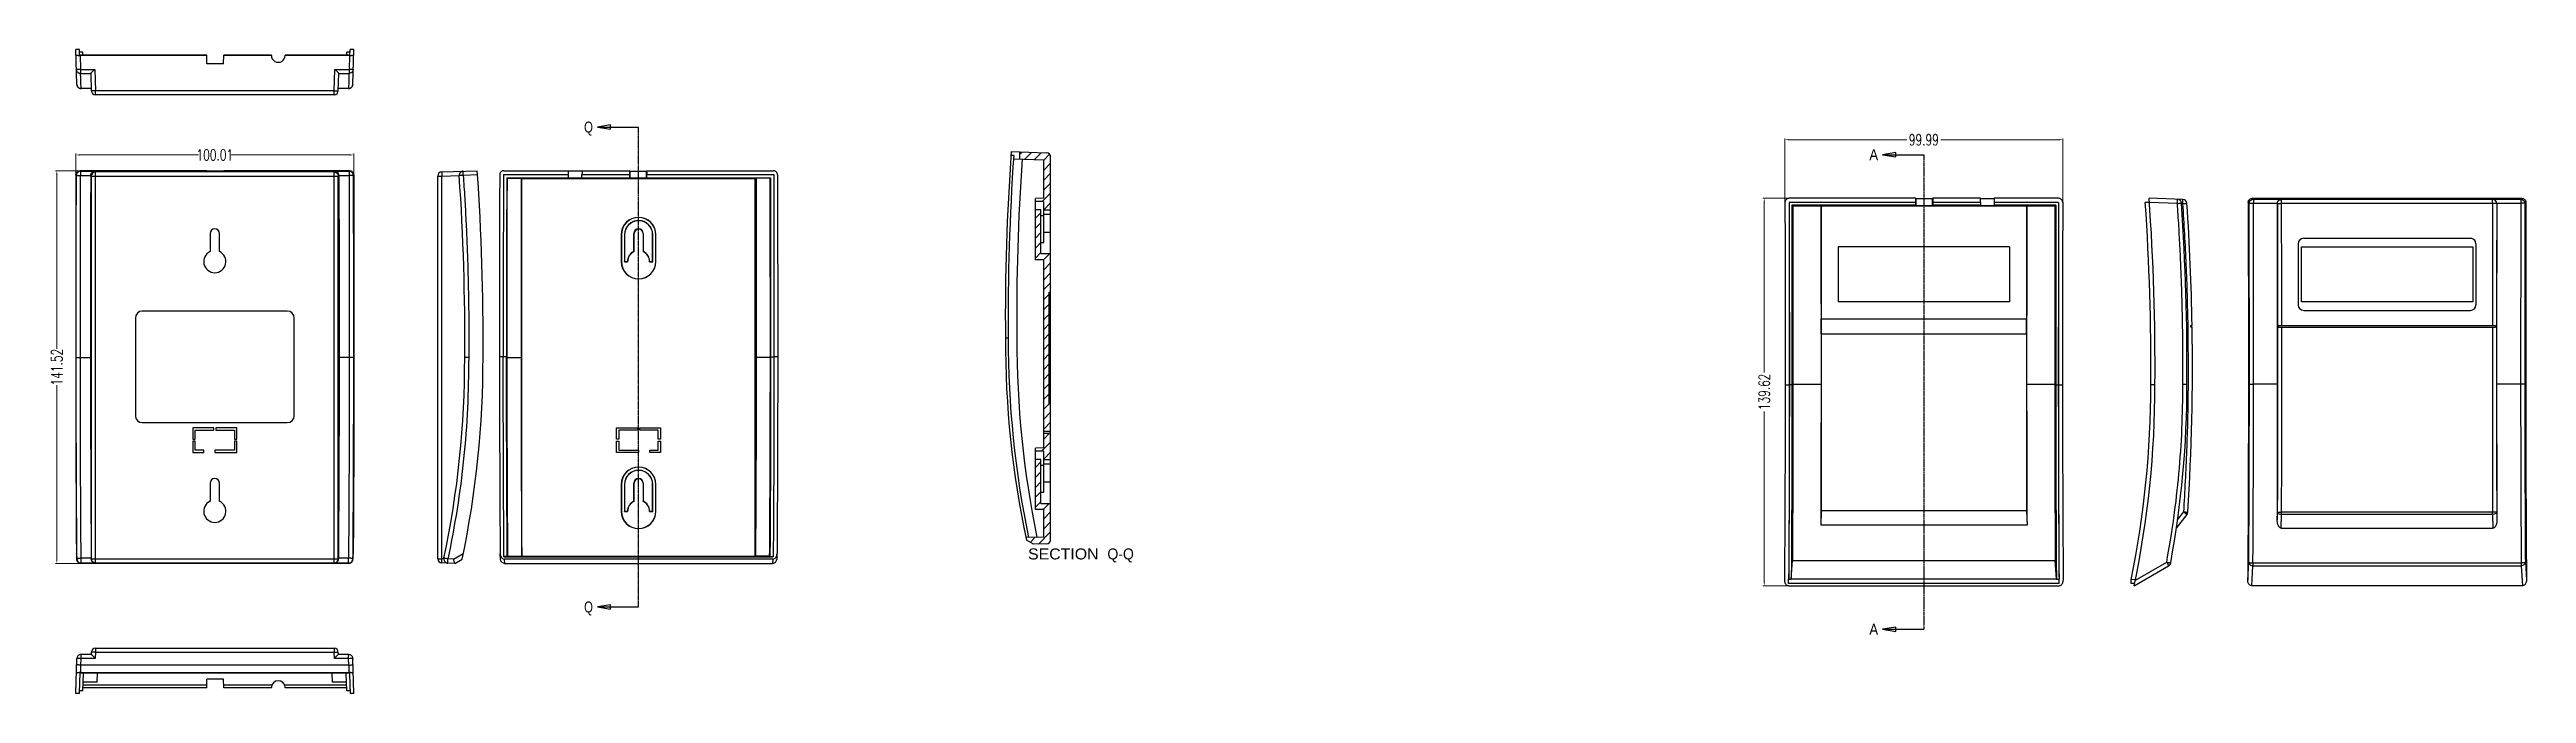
# Model space of a CAD drawing. Extents: x -1709 to -817, y 866 to 1098.
import ezdxf
from ezdxf.enums import TextEntityAlignment as Align

# ---------------------------------------------------------------- set-up
doc = ezdxf.new("R2010")
doc.units = 0
doc.header["$LTSCALE"] = 0.64311
doc.header["$MEASUREMENT"] = 0
for name, pattern in [('CENTER', [0.6, 0.375, -0.075, 0.075, -0.075]), ('HIDDEN', [0.2, 0.1, -0.1]), ('PHANTOM', [0.8, 0.45, -0.05, 0.1, -0.05, 0.1, -0.05])]:
    doc.linetypes.add(name, pattern=pattern)
doc.layers.get('0').update_dxf_attribs({"linetype": 'CONTINUOUS'})
doc.layers.get('Defpoints').update_dxf_attribs({"linetype": 'CONTINUOUS'})
doc.layers.add('DEFAULT_1', color=7, linetype='CENTER')
doc.layers.add('DEFAULT_2', color=8, linetype='HIDDEN')
doc.styles.get("Standard").update_dxf_attribs({"font": 'txt.shx', "width": 0.7})
doc.styles.add('TEXTSTYLE_0', font='txt', dxfattribs={"width": 0.8})
doc.dimstyles.new('4', dxfattribs={"dimtxt": 4, "dimasz": 1.5, "dimexe": 0.5, "dimexo": 0.5, "dimgap": 0.5, "dimtad": 0, "dimzin": 0, "dimdsep": 46, "dimtxsty": 'Standard', "dimcen": 0, "dimadec": 0, "dimazin": 0, "dimtfac": 1, "dimtofl": 0, "dimtmove": 0, "dimatfit": 3, "dimfxl": 0, "dimtolj": 1, "dimtzin": 0, "dimlwd": 13, "dimlwe": 13, "dimarcsym": 0})

msp = doc.modelspace()

# ---------------------------------------------------------------- texts
at = {"layer": 'DEFAULT_1', "color": 1, "linetype": 'Continuous', "style": 'TEXTSTYLE_0'}
for s, height, width, p, p2 in [('Q', 3.969, 1.2, (-1516.421, 1067.746), (-1513.246, 1067.746)), ('SECTION  ', 3.9688, 0.830769, (-1356.623, 913.906), (-1328.048, 913.906)), ('Q-Q', 3.9688, 0.9, (-1328.048, 913.906), (-1318.523, 913.906)), ('Q', 3.969, 1.2, (-1516.421, 894.783), (-1513.246, 894.783))]:
    msp.add_text(s, height=height, dxfattribs=dict(at, width=width)).set_placement(p, p2, align=Align.FIT)
at = {"layer": 'DEFAULT_2', "color": 7, "linetype": 'Continuous', "style": 'TEXTSTYLE_0', "width": 1.2}
for p, p2 in [((-1053.766, 1057.802), (-1050.591, 1057.802)), ((-1053.766, 886.747), (-1050.591, 886.747))]:
    msp.add_text('A', height=3.969, dxfattribs=at).set_placement(p, p2, align=Align.FIT)

# ---------------------------------------------------------------- blocks, each defined once
blk = doc.blocks.new('*D2')
at = {"color": 0, "lineweight": 13}
for p, q in [((-1084.15, 1041.75), (-1084.15, 1065.68)), ((-1082.65, 1065.18), (-1040.25, 1065.18)), ((-985.66, 1065.18), (-1028.05, 1065.18)), ((-984.16, 1041.54), (-984.16, 1065.68))]:
    blk.add_line(p, q, dxfattribs=at)
at = {"color": 0}
for points in [[(-1082.65, 1065.43), (-1082.65, 1064.93), (-1084.15, 1065.18)], [(-985.66, 1065.43), (-985.66, 1064.93), (-984.16, 1065.18)]]:
    blk.add_solid(points, dxfattribs=at)
at = {"layer": 'Defpoints', "color": 0}
for p in [(-984.16, 1065.18), (-1084.15, 1041.25), (-984.16, 1041.04)]:
    blk.add_point(p, dxfattribs=at)
at = {"color": 0, "insert": (-1034.15, 1065.18), "char_height": 4, "attachment_point": 5}
blk.add_mtext('\\A1;99.99', dxfattribs=at)
blk = doc.blocks.new('*D3')
at = {"color": 0, "lineweight": 13}
for p, q in [((-1082.46, 1044.07), (-1092.11, 1044.07)), ((-1091.61, 1042.57), (-1091.61, 981.29)), ((-1091.61, 905.95), (-1091.61, 967.23)), ((-1083.09, 904.45), (-1092.11, 904.45))]:
    blk.add_line(p, q, dxfattribs=at)
at = {"color": 0}
for points in [[(-1091.86, 1042.57), (-1091.36, 1042.57), (-1091.61, 1044.07)], [(-1091.86, 905.95), (-1091.36, 905.95), (-1091.61, 904.45)]]:
    blk.add_solid(points, dxfattribs=at)
at = {"layer": 'Defpoints', "color": 0}
for p in [(-1091.61, 1044.07), (-1081.96, 1044.07), (-1082.59, 904.45)]:
    blk.add_point(p, dxfattribs=at)
at = {"color": 0, "insert": (-1091.61, 974.26), "char_height": 4, "attachment_point": 5, "rotation": 90}
blk.add_mtext('\\A1;139.62', dxfattribs=at)
blk = doc.blocks.new('*D4')
at = {"color": 0, "lineweight": 13}
for p, q in [((-1699.37, 1052.61), (-1699.37, 1060.19)), ((-1697.87, 1059.69), (-1655.23, 1059.69)), ((-1600.86, 1059.69), (-1643.5, 1059.69)), ((-1599.36, 1051.56), (-1599.36, 1060.19))]:
    blk.add_line(p, q, dxfattribs=at)
at = {"color": 0}
for points in [[(-1697.87, 1059.94), (-1697.87, 1059.44), (-1699.37, 1059.69)], [(-1600.86, 1059.94), (-1600.86, 1059.44), (-1599.36, 1059.69)]]:
    blk.add_solid(points, dxfattribs=at)
at = {"layer": 'Defpoints', "color": 0}
for p in [(-1599.36, 1059.69), (-1699.37, 1052.11), (-1599.36, 1051.06)]:
    blk.add_point(p, dxfattribs=at)
at = {"color": 0, "insert": (-1649.36, 1059.69), "char_height": 4, "attachment_point": 5}
blk.add_mtext('\\A1;100.01', dxfattribs=at)
blk = doc.blocks.new('*D5')
at = {"color": 0, "lineweight": 13}
for p, q in [((-1697.47, 1054.01), (-1706.73, 1054.01)), ((-1706.23, 1052.51), (-1706.23, 989.81)), ((-1706.23, 913.99), (-1706.23, 976.68)), ((-1697.85, 912.49), (-1706.73, 912.49))]:
    blk.add_line(p, q, dxfattribs=at)
at = {"color": 0}
for points in [[(-1706.48, 1052.51), (-1705.98, 1052.51), (-1706.23, 1054.01)], [(-1706.48, 913.99), (-1705.98, 913.99), (-1706.23, 912.49)]]:
    blk.add_solid(points, dxfattribs=at)
at = {"layer": 'Defpoints', "color": 0}
for p in [(-1696.97, 1054.01), (-1706.23, 912.49), (-1697.35, 912.49)]:
    blk.add_point(p, dxfattribs=at)
at = {"color": 0, "insert": (-1706.23, 983.25), "char_height": 4, "attachment_point": 5, "rotation": 90}
blk.add_mtext('\\A1;141.52', dxfattribs=at)

# ---------------------------------------------------------------- dimensions: what is measured, and where the dimension line sits
for base, p1, p2, picture, middle in [((-1599.357, 1059.685), (-1699.368, 1052.108), (-1599.357, 1051.061), '*D4', (-1649.363, 1059.685)), ((-984.16, 1065.183), (-1084.147, 1041.249), (-984.16, 1041.036), '*D2', (-1034.153, 1065.183))]:
    dim = msp.add_linear_dim(base=base, p1=p1, p2=p2, dimstyle='4')
    dim.commit()
    dim.dimension.update_dxf_attribs({"geometry": picture, "text_midpoint": middle})
for base, p1, p2, picture, middle in [((-1706.233, 912.488), (-1696.966, 1054.006), (-1697.347, 912.488), '*D5', (-1706.233, 983.247)), ((-1091.608, 1044.069), (-1082.591, 904.449), (-1081.958, 1044.069), '*D3', (-1091.608, 974.259))]:
    dim = msp.add_linear_dim(base=base, p1=p1, p2=p2, angle=90, dimstyle='4')
    dim.commit()
    dim.dimension.update_dxf_attribs({"geometry": picture, "text_midpoint": middle})

# ---------------------------------------------------------------- linework, layer by layer
at = {"layer": 'DEFAULT_1', "color": 1, "linetype": 'Continuous'}
for p, q in [((-1698.996, 1085.033), (-1699.438, 1097.705)), ((-1698.084, 1097.705), (-1699.436, 1097.705)), ((-1698.016, 1095.671), (-1698.087, 1097.705)), ((-1600.712, 1095.671), (-1600.641, 1097.705)), ((-1599.292, 1097.705), (-1600.643, 1097.705)), ((-1599.732, 1085.033), (-1599.29, 1097.705)), ((-1696.9, 1096.705), (-1698.052, 1096.705)), ((-1652.268, 1095.671), (-1698.016, 1095.671)), ((-1697.865, 1095.577), (-1697.689, 1090.547)), ((-1652.266, 1095.577), (-1697.865, 1095.577)), ((-1697.689, 1090.547), (-1697.689, 1089.1)), ((-1697.689, 1090.547), (-1692.589, 1090.547)), ((-1697.689, 1089.1), (-1694.031, 1089.1)), ((-1696.866, 1095.671), (-1696.902, 1096.705)), ((-1694.038, 1089.1), (-1693.819, 1082.835)), ((-1692.589, 1090.547), (-1692.32, 1082.835)), ((-1652.214, 1092.577), (-1652.268, 1095.671)), ((-1646.214, 1092.577), (-1652.214, 1092.577)), ((-1646.214, 1092.577), (-1646.16, 1095.671)), ((-1629.014, 1095.577), (-1646.161, 1095.577)), ((-1629.014, 1095.671), (-1646.16, 1095.671)), ((-1629.014, 1095.577), (-1629.014, 1095.671)), ((-1600.712, 1095.671), (-1624.014, 1095.671)), ((-1624.014, 1095.577), (-1624.014, 1095.671)), ((-1600.863, 1095.577), (-1624.014, 1095.577)), ((-1606.408, 1082.835), (-1606.139, 1090.547)), ((-1606.139, 1090.547), (-1601.039, 1090.547)), ((-1604.909, 1082.835), (-1604.69, 1089.1)), ((-1604.697, 1089.1), (-1601.039, 1089.1)), ((-1601.862, 1095.671), (-1601.826, 1096.705)), ((-1600.676, 1096.705), (-1601.828, 1096.705)), ((-1600.863, 1095.577), (-1601.039, 1090.547)), ((-1601.039, 1090.547), (-1601.039, 1089.1)), ((-1697.497, 1083.586), (-1697.497, 1083.618)), ((-1693.846, 1083.618), (-1697.497, 1083.618)), ((-1693.838, 1083.586), (-1697.497, 1083.586)), ((-1692.32, 1081.387), (-1692.32, 1082.835)), ((-1606.408, 1082.835), (-1692.32, 1082.835)), ((-1606.408, 1081.387), (-1692.32, 1081.387)), ((-1606.408, 1081.387), (-1606.408, 1082.835)), ((-1601.231, 1083.586), (-1604.889, 1083.586)), ((-1601.231, 1083.618), (-1604.881, 1083.618)), ((-1601.231, 1083.586), (-1601.231, 1083.618)), ((-1511.659, 1069.731), (-1496.809, 1069.731)), ((-1699.367, 1052.511), (-1699.188, 1052.332)), ((-1697.865, 1054.006), (-1697.689, 1053.831)), ((-1652.266, 1054.006), (-1697.865, 1054.006)), ((-1697.689, 1053.831), (-1697.689, 1052.229)), ((-1697.689, 1053.831), (-1692.589, 1053.831)), ((-1697.689, 1052.229), (-1694.038, 1052.229)), ((-1694.038, 1052.281), (-1693.819, 1052.062)), ((-1692.589, 1053.831), (-1692.32, 1053.561)), ((-1692.32, 912.651), (-1692.32, 1053.561)), ((-1606.408, 1053.561), (-1692.32, 1053.561)), ((-1652.266, 1054.006), (-1652.214, 1053.902)), ((-1646.214, 1053.902), (-1652.214, 1053.902)), ((-1646.161, 1054.006), (-1646.214, 1053.902)), ((-1629.014, 1054.006), (-1646.161, 1054.006)), ((-1600.863, 1054.006), (-1624.014, 1054.006)), ((-1606.408, 1053.561), (-1606.139, 1053.831)), ((-1606.408, 912.651), (-1606.408, 1053.561)), ((-1606.139, 1053.831), (-1601.039, 1053.831)), ((-1604.909, 1052.062), (-1604.69, 1052.281)), ((-1604.69, 1052.229), (-1601.039, 1052.229)), ((-1600.863, 1054.006), (-1601.039, 1053.831)), ((-1601.039, 1053.831), (-1601.039, 1052.229)), ((-1599.36, 1052.511), (-1599.539, 1052.332)), ((-1567.643, 1053.561), (-1554.901, 1054.006)), ((-1567.643, 1052.062), (-1561.377, 1052.281)), ((-1554.796, 1052.511), (-1559.931, 1052.332)), ((-1545.46, 1052.661), (-1521.988, 1052.661)), ((-1545.31, 1054.006), (-1522.159, 1054.006)), ((-1522.159, 1054.006), (-1522.159, 1052.661)), ((-1517.329, 1052.661), (-1500.013, 1052.661)), ((-1517.159, 1054.006), (-1517.159, 1052.661)), ((-1517.159, 1054.006), (-1500.011, 1054.006)), ((-1500.011, 1054.006), (-1499.959, 1053.902)), ((-1499.959, 1051.4), (-1499.959, 1053.902)), ((-1499.959, 1053.902), (-1493.959, 1053.902)), ((-1493.906, 1054.006), (-1493.959, 1053.902)), ((-1493.959, 1051.4), (-1493.959, 1053.902)), ((-1493.906, 1054.006), (-1448.308, 1054.006)), ((-1493.905, 1052.661), (-1448.157, 1052.661)), ((-1361.76, 1059.533), (-1362.762, 1059.533)), ((-1362.668, 1060.878), (-1349.925, 1060.433)), ((-1361.841, 1058.348), (-1350.978, 1057.969)), ((-1359.668, 1060.774), (-1359.668, 1058.272)), ((-1359.668, 1059.922), (-1358.845, 1060.745)), ((-1357.792, 1058.206), (-1355.374, 1060.624)), ((-1354.321, 1058.085), (-1351.904, 1060.502)), ((-1350.978, 1057.836), (-1348.881, 1059.933)), ((-1350.978, 1044.078), (-1350.978, 1057.969)), ((-1350.978, 1054.244), (-1348.478, 1056.744)), ((-1350.978, 1050.652), (-1348.478, 1053.152)), ((-1348.478, 921.022), (-1348.478, 1058.934)), ((-1693.819, 1052.062), (-1693.819, 914.15)), ((-1693.819, 1052.062), (-1604.909, 1052.062)), ((-1604.909, 914.15), (-1604.909, 1052.062)), ((-1569.091, 914.15), (-1569.091, 1052.062)), ((-1569.091, 1052.062), (-1567.643, 1052.062)), ((-1567.643, 914.15), (-1567.643, 1052.062)), ((-1544.171, 1051.368), (-1544.278, 1051.476)), ((-1544.278, 1051.476), (-1522.018, 1051.476)), ((-1544.171, 1051.368), (-1539.071, 1051.368)), ((-1538.799, 1051.097), (-1539.071, 1051.368)), ((-1538.799, 915.116), (-1538.799, 1051.097)), ((-1454.818, 1051.097), (-1538.799, 1051.097)), ((-1517.299, 1051.476), (-1499.997, 1051.476)), ((-1499.997, 1051.476), (-1499.959, 1051.4)), ((-1499.959, 1051.4), (-1493.959, 1051.4)), ((-1493.921, 1051.476), (-1493.959, 1051.4)), ((-1493.921, 1051.476), (-1449.339, 1051.476)), ((-1454.818, 1051.097), (-1454.547, 1051.368)), ((-1454.818, 915.116), (-1454.818, 1051.097)), ((-1449.447, 1051.368), (-1454.547, 1051.368)), ((-1449.447, 1051.368), (-1449.339, 1051.476)), ((-1350.978, 1044.078), (-1353.978, 1044.026)), ((-1353.978, 1021.931), (-1353.978, 1044.026)), ((-1351.557, 1042.888), (-1348.478, 1045.968)), ((-1350.978, 1047.06), (-1348.478, 1049.56)), ((-1350.978, 1042.878), (-1353.978, 1042.931)), ((-1351.978, 1039.911), (-1353.978, 1039.876)), ((-1353.978, 1036.876), (-1351.978, 1038.876)), ((-1353.978, 1033.283), (-1351.978, 1035.283)), ((-1351.978, 1024.128), (-1351.978, 1039.911)), ((-1351.978, 1037.828), (-1350.978, 1037.828)), ((-1350.978, 1028.128), (-1350.978, 1042.878)), ((-1350.978, 1039.928), (-1348.478, 1039.928)), ((-1348.478, 1038.228), (-1350.978, 1038.228)), ((-1350.925, 1039.928), (-1348.478, 1042.376)), ((-1651.064, 1031.356), (-1651.064, 1024.877)), ((-1647.664, 1024.877), (-1647.664, 1031.356)), ((-1503.059, 1030.956), (-1503.059, 1021.256)), ((-1503.059, 1030.956), (-1503.006, 1030.956)), ((-1503.006, 1030.956), (-1503.006, 1021.256)), ((-1501.911, 1030.956), (-1501.911, 1021.204)), ((-1501.911, 1030.956), (-1501.859, 1030.956)), ((-1501.859, 1030.956), (-1501.859, 1021.256)), ((-1498.509, 1024.877), (-1498.509, 1031.356)), ((-1498.491, 1024.866), (-1498.491, 1031.356)), ((-1498.456, 1031.356), (-1498.491, 1031.356)), ((-1498.456, 1024.844), (-1498.456, 1031.356)), ((-1495.161, 1031.356), (-1495.161, 1024.844)), ((-1495.161, 1031.356), (-1495.126, 1031.356)), ((-1495.126, 1031.356), (-1495.126, 1024.866)), ((-1495.109, 1031.356), (-1495.109, 1024.877)), ((-1491.759, 1021.256), (-1491.759, 1030.956)), ((-1491.706, 1030.956), (-1491.759, 1030.956)), ((-1491.706, 1021.204), (-1491.706, 1030.956)), ((-1490.611, 1021.256), (-1490.611, 1030.956)), ((-1490.559, 1030.956), (-1490.611, 1030.956)), ((-1490.559, 1021.256), (-1490.559, 1030.956)), ((-1353.978, 1029.691), (-1351.978, 1031.691)), ((-1353.978, 1026.099), (-1351.978, 1028.099)), ((-1351.978, 1028.111), (-1350.978, 1028.128)), ((-1348.478, 1031.749), (-1350.978, 1031.749)), ((-1503.059, 1021.256), (-1503.006, 1021.256)), ((-1501.911, 1021.204), (-1501.859, 1021.256)), ((-1501.911, 1021.204), (-1500.756, 1021.204)), ((-1501.859, 1021.256), (-1500.809, 1021.256)), ((-1500.809, 1021.239), (-1500.809, 1021.256)), ((-1492.861, 1021.204), (-1491.706, 1021.204)), ((-1492.809, 1021.239), (-1492.809, 1021.256)), ((-1492.809, 1021.256), (-1491.759, 1021.256)), ((-1491.706, 1021.204), (-1491.759, 1021.256)), ((-1490.559, 1021.256), (-1490.611, 1021.256)), ((-1353.978, 1022.507), (-1351.978, 1024.507)), ((-1350.978, 1021.878), (-1353.978, 1021.931)), ((-1351.978, 1024.128), (-1348.478, 1024.128)), ((-1351.014, 1021.879), (-1348.765, 1024.128)), ((-1350.978, 954.078), (-1350.978, 1021.878)), ((-1350.978, 1018.323), (-1348.478, 1020.823)), ((-1350.978, 1014.731), (-1348.478, 1017.231)), ((-1350.978, 1011.139), (-1348.478, 1013.639)), ((-1350.978, 1007.547), (-1348.978, 1009.547)), ((-1348.978, 970.078), (-1348.978, 1010.278)), ((-1348.978, 1010.278), (-1348.478, 1010.278)), ((-1348.478, 1007.778), (-1348.978, 1007.778)), ((-1677.964, 1000.906), (-1677.964, 965.706)), ((-1623.264, 1003.406), (-1675.464, 1003.406)), ((-1620.764, 965.706), (-1620.764, 1000.906)), ((-1350.978, 1003.955), (-1348.978, 1005.955)), ((-1350.978, 1000.362), (-1348.978, 1002.362)), ((-1350.978, 996.77), (-1348.978, 998.77)), ((-1350.978, 993.178), (-1348.978, 995.178)), ((-1350.978, 989.586), (-1348.978, 991.586)), ((-1697.758, 986.706), (-1694.107, 986.706)), ((-1600.97, 986.706), (-1604.621, 986.706)), ((-1599.47, 986.708), (-1600.97, 986.706)), ((-1557.953, 986.708), (-1559.401, 986.706)), ((-1545.53, 986.946), (-1546.882, 986.946)), ((-1544.345, 986.95), (-1545.53, 986.95)), ((-1544.237, 986.697), (-1539.137, 986.697)), ((-1449.38, 986.697), (-1454.48, 986.697)), ((-1449.272, 986.95), (-1448.087, 986.95)), ((-1446.735, 986.946), (-1448.087, 986.946)), ((-1350.978, 985.994), (-1348.978, 987.994)), ((-1350.978, 982.402), (-1348.978, 984.402)), ((-1350.978, 978.81), (-1348.978, 980.81)), ((-1350.978, 975.218), (-1348.978, 977.218)), ((-1350.978, 971.626), (-1348.978, 973.626)), ((-1348.478, 972.578), (-1348.978, 972.578)), ((-1675.464, 963.206), (-1623.264, 963.206)), ((-1350.978, 968.034), (-1348.933, 970.078)), ((-1350.978, 964.441), (-1348.478, 966.941)), ((-1350.978, 960.849), (-1348.478, 963.349)), ((-1348.978, 970.078), (-1348.478, 970.078)), ((-1649.764, 961.306), (-1657.264, 961.306)), ((-1657.264, 961.306), (-1657.264, 957.306)), ((-1657.264, 957.306), (-1656.464, 957.306)), ((-1656.464, 956.506), (-1657.264, 956.506)), ((-1657.264, 956.506), (-1657.264, 952.506)), ((-1656.464, 960.506), (-1649.764, 960.506)), ((-1656.464, 957.306), (-1656.464, 960.506)), ((-1656.464, 953.306), (-1656.464, 956.506)), ((-1649.764, 960.506), (-1649.764, 961.306)), ((-1641.464, 961.306), (-1648.964, 961.306)), ((-1648.964, 961.306), (-1648.964, 960.506)), ((-1648.964, 960.506), (-1642.264, 960.506)), ((-1642.264, 960.506), (-1642.264, 957.306)), ((-1642.264, 957.306), (-1641.464, 957.306)), ((-1641.464, 956.506), (-1642.264, 956.506)), ((-1642.264, 956.506), (-1642.264, 953.306)), ((-1641.464, 957.306), (-1641.464, 961.306)), ((-1641.464, 952.506), (-1641.464, 956.506)), ((-1504.709, 961.306), (-1497.209, 961.306)), ((-1504.709, 957.306), (-1504.709, 961.306)), ((-1503.909, 957.306), (-1504.709, 957.306)), ((-1504.709, 956.506), (-1503.909, 956.506)), ((-1504.709, 952.506), (-1504.709, 956.506)), ((-1497.209, 960.506), (-1503.909, 960.506)), ((-1503.909, 960.506), (-1503.909, 957.306)), ((-1503.909, 956.506), (-1503.909, 953.306)), ((-1497.209, 961.306), (-1497.209, 960.506)), ((-1496.409, 961.306), (-1488.909, 961.306)), ((-1496.409, 960.506), (-1496.409, 961.306)), ((-1489.709, 960.506), (-1496.409, 960.506)), ((-1489.709, 957.306), (-1489.709, 960.506)), ((-1488.909, 957.306), (-1489.709, 957.306)), ((-1489.709, 956.506), (-1488.909, 956.506)), ((-1489.709, 953.306), (-1489.709, 956.506)), ((-1488.909, 961.306), (-1488.909, 957.306)), ((-1488.909, 956.506), (-1488.909, 952.506)), ((-1350.978, 954.078), (-1353.978, 954.026)), ((-1351.751, 952.892), (-1348.478, 956.165)), ((-1350.978, 960.178), (-1348.478, 960.178)), ((-1350.978, 959.378), (-1348.478, 959.378)), ((-1350.978, 957.257), (-1348.857, 959.378)), ((-1657.264, 952.506), (-1653.364, 952.506)), ((-1653.364, 953.306), (-1656.464, 953.306)), ((-1653.364, 952.506), (-1653.364, 953.306)), ((-1642.264, 953.306), (-1649.364, 953.306)), ((-1649.364, 953.306), (-1649.364, 952.506)), ((-1649.364, 952.506), (-1641.464, 952.506)), ((-1496.809, 952.506), (-1504.709, 952.506)), ((-1503.909, 953.306), (-1496.809, 953.306)), ((-1496.809, 953.306), (-1496.809, 952.506)), ((-1492.809, 953.306), (-1489.709, 953.306)), ((-1492.809, 952.506), (-1492.809, 953.306)), ((-1488.909, 952.506), (-1492.809, 952.506)), ((-1353.978, 931.931), (-1353.978, 954.026)), ((-1350.978, 952.878), (-1353.978, 952.931)), ((-1351.978, 949.911), (-1353.978, 949.876)), ((-1353.978, 947.073), (-1351.978, 949.073)), ((-1353.978, 943.481), (-1351.978, 945.481)), ((-1351.978, 934.128), (-1351.978, 949.911)), ((-1351.978, 947.828), (-1350.978, 947.828)), ((-1350.978, 938.128), (-1350.978, 952.878)), ((-1350.978, 950.073), (-1348.478, 952.573)), ((-1350.978, 949.928), (-1348.478, 949.928)), ((-1348.478, 948.228), (-1350.978, 948.228)), ((-1651.064, 941.356), (-1651.064, 934.877)), ((-1647.664, 934.877), (-1647.664, 941.356)), ((-1503.059, 940.956), (-1503.006, 940.956)), ((-1503.059, 940.956), (-1503.059, 931.256)), ((-1503.006, 940.956), (-1503.006, 931.256)), ((-1501.911, 940.956), (-1501.859, 940.956)), ((-1501.911, 940.956), (-1501.911, 931.204)), ((-1501.859, 940.956), (-1501.859, 931.256)), ((-1498.509, 934.877), (-1498.509, 941.356)), ((-1498.456, 941.356), (-1498.491, 941.356)), ((-1498.491, 934.866), (-1498.491, 941.356)), ((-1498.456, 934.844), (-1498.456, 941.356)), ((-1495.161, 941.356), (-1495.126, 941.356)), ((-1495.161, 941.356), (-1495.161, 934.844)), ((-1495.126, 941.356), (-1495.126, 934.866)), ((-1495.109, 941.356), (-1495.109, 934.877)), ((-1491.706, 940.956), (-1491.759, 940.956)), ((-1491.759, 931.256), (-1491.759, 940.956)), ((-1491.706, 931.204), (-1491.706, 940.956)), ((-1490.559, 940.956), (-1490.611, 940.956)), ((-1490.611, 931.256), (-1490.611, 940.956)), ((-1490.559, 931.256), (-1490.559, 940.956)), ((-1353.978, 939.889), (-1351.978, 941.889)), ((-1353.978, 936.297), (-1351.978, 938.297)), ((-1351.978, 938.111), (-1350.978, 938.128)), ((-1348.478, 941.749), (-1350.978, 941.749)), ((-1503.059, 931.256), (-1503.006, 931.256)), ((-1501.911, 931.204), (-1501.859, 931.256)), ((-1501.911, 931.204), (-1500.756, 931.204)), ((-1501.859, 931.256), (-1500.809, 931.256)), ((-1500.809, 931.239), (-1500.809, 931.256)), ((-1492.861, 931.204), (-1491.706, 931.204)), ((-1492.809, 931.256), (-1491.759, 931.256)), ((-1492.809, 931.239), (-1492.809, 931.256)), ((-1491.706, 931.204), (-1491.759, 931.256)), ((-1490.559, 931.256), (-1490.611, 931.256)), ((-1353.978, 932.705), (-1351.978, 934.705)), ((-1350.978, 931.878), (-1353.978, 931.931)), ((-1351.978, 934.128), (-1348.478, 934.128)), ((-1351.208, 931.882), (-1348.962, 934.128)), ((-1350.978, 921.988), (-1350.978, 931.878)), ((-1350.978, 928.52), (-1348.478, 931.02)), ((-1350.978, 924.928), (-1348.478, 927.428)), ((-1350.978, 921.988), (-1357.415, 921.763)), ((-1354.605, 919.36), (-1357.229, 920.875)), ((-1355.836, 920.07), (-1354.024, 921.882)), ((-1349.925, 919.523), (-1354.605, 919.36)), ((-1352.894, 919.42), (-1348.478, 923.836)), ((-1699.188, 916.005), (-1699.067, 914.002)), ((-1699.184, 915.863), (-1699.188, 916.005)), ((-1699.184, 915.869), (-1699.065, 913.897)), ((-1699.067, 914.002), (-1698.996, 914.074)), ((-1699.065, 913.897), (-1699.067, 914.002)), ((-1697.583, 912.488), (-1697.497, 912.575)), ((-1601.172, 912.488), (-1697.555, 912.488)), ((-1693.846, 914.382), (-1697.497, 914.382)), ((-1697.497, 912.575), (-1697.497, 914.382)), ((-1692.397, 912.575), (-1697.497, 912.575)), ((-1693.819, 914.15), (-1693.845, 914.124)), ((-1693.819, 914.15), (-1604.909, 914.15)), ((-1692.32, 912.651), (-1692.397, 912.575)), ((-1692.32, 912.651), (-1606.408, 912.651)), ((-1606.331, 912.575), (-1606.408, 912.651)), ((-1601.231, 912.575), (-1606.331, 912.575)), ((-1604.883, 914.124), (-1604.909, 914.15)), ((-1601.231, 914.382), (-1604.881, 914.382)), ((-1601.231, 912.575), (-1601.231, 914.382)), ((-1601.144, 912.488), (-1601.231, 912.575)), ((-1599.66, 914.002), (-1599.732, 914.074)), ((-1599.663, 913.897), (-1599.544, 915.869)), ((-1599.663, 913.897), (-1599.66, 914.002)), ((-1599.66, 914.002), (-1599.539, 916.005)), ((-1599.539, 916.005), (-1599.544, 915.863)), ((-1569.091, 914.15), (-1567.643, 914.15)), ((-1566.891, 914.124), (-1567.643, 914.15)), ((-1562.964, 912.488), (-1567.643, 912.651)), ((-1563.393, 914.002), (-1565.444, 914.074)), ((-1563.393, 914.002), (-1559.923, 916.005)), ((-1562.963, 912.488), (-1560.34, 914.003)), ((-1546.633, 916.005), (-1546.628, 915.863)), ((-1546.509, 913.897), (-1546.629, 915.869)), ((-1544.088, 914.927), (-1545.274, 914.927)), ((-1545.274, 914.891), (-1448.343, 914.891)), ((-1448.526, 914.003), (-1545.092, 914.003)), ((-1545, 912.488), (-1545.092, 914.003)), ((-1545, 912.488), (-1448.617, 912.488)), ((-1543.983, 915.032), (-1544.088, 914.927)), ((-1543.983, 915.032), (-1538.883, 915.032)), ((-1538.799, 915.116), (-1538.883, 915.032)), ((-1538.799, 915.116), (-1454.818, 915.116)), ((-1454.818, 915.116), (-1454.734, 915.032)), ((-1449.634, 915.032), (-1454.734, 915.032)), ((-1449.529, 914.927), (-1449.634, 915.032)), ((-1449.529, 914.927), (-1448.343, 914.927)), ((-1448.526, 914.003), (-1448.617, 912.488)), ((-1446.989, 915.869), (-1447.108, 913.897)), ((-1446.989, 915.863), (-1446.984, 916.005)), ((-1511.659, 896.767), (-1496.809, 896.767)), ((-1699.438, 865.582), (-1698.996, 878.254)), ((-1697.647, 873.149), (-1697.555, 875.773)), ((-1697.583, 875.773), (-1697.497, 878.254)), ((-1601.172, 875.773), (-1697.555, 875.773)), ((-1697.497, 878.254), (-1697.497, 879.702)), ((-1693.838, 879.702), (-1697.497, 879.702)), ((-1692.397, 878.254), (-1697.497, 878.254)), ((-1693.819, 880.453), (-1693.845, 879.701)), ((-1692.32, 880.453), (-1692.397, 878.254)), ((-1692.32, 881.901), (-1692.32, 880.453)), ((-1692.32, 881.901), (-1606.408, 881.901)), ((-1692.32, 880.453), (-1606.408, 880.453)), ((-1606.408, 881.901), (-1606.408, 880.453)), ((-1606.331, 878.254), (-1606.408, 880.453)), ((-1601.231, 878.254), (-1606.331, 878.254)), ((-1604.883, 879.701), (-1604.909, 880.453)), ((-1601.231, 879.702), (-1604.889, 879.702)), ((-1601.231, 878.254), (-1601.231, 879.702)), ((-1601.144, 875.773), (-1601.231, 878.254)), ((-1601.172, 875.773), (-1601.081, 873.149)), ((-1599.29, 865.582), (-1599.732, 878.254)), ((-1698.085, 865.61), (-1699.437, 865.61)), ((-1698.084, 865.582), (-1699.436, 865.582)), ((-1698.087, 865.582), (-1698.086, 865.61)), ((-1696.9, 866.582), (-1698.052, 866.582)), ((-1696.9, 866.61), (-1698.051, 866.61)), ((-1600.899, 872.963), (-1697.829, 872.963)), ((-1697.647, 873.149), (-1601.081, 873.149)), ((-1696.902, 866.582), (-1696.679, 872.963)), ((-1652.268, 867.616), (-1696.866, 867.616)), ((-1652.252, 868.537), (-1696.833, 868.537)), ((-1691.692, 869.71), (-1696.792, 869.71)), ((-1691.691, 869.68), (-1696.791, 869.68)), ((-1691.694, 869.68), (-1691.579, 872.963)), ((-1652.268, 867.616), (-1652.214, 870.711)), ((-1646.214, 870.711), (-1652.214, 870.711)), ((-1646.16, 867.616), (-1646.214, 870.711)), ((-1628.873, 868.537), (-1646.176, 868.537)), ((-1629.014, 867.616), (-1646.16, 867.616)), ((-1629.014, 867.616), (-1629.014, 867.711)), ((-1601.894, 868.537), (-1624.154, 868.537)), ((-1624.014, 867.616), (-1624.014, 867.711)), ((-1601.862, 867.616), (-1624.014, 867.616)), ((-1607.034, 869.68), (-1607.149, 872.963)), ((-1601.936, 869.71), (-1607.036, 869.71)), ((-1601.936, 869.68), (-1607.036, 869.68)), ((-1601.826, 866.582), (-1602.049, 872.963)), ((-1600.677, 866.61), (-1601.828, 866.61)), ((-1600.676, 866.582), (-1601.828, 866.582)), ((-1599.291, 865.61), (-1600.643, 865.61)), ((-1599.292, 865.582), (-1600.643, 865.582)), ((-1600.641, 865.582), (-1600.642, 865.61))]:
    msp.add_line(p, q, dxfattribs=at)
at = {"layer": 'DEFAULT_1', "color": 1, "linetype": 'PHANTOM'}
for p, q in [((-1496.809, 953.306), (-1496.809, 1069.731)), ((-1496.809, 896.767), (-1496.809, 952.506))]:
    msp.add_line(p, q, dxfattribs=at)
at = {"layer": 'DEFAULT_1', "color": 1, "linetype": 'Continuous'}
for points in [[(-1697.689, 1090.547), (-1698.152, 1090.534), (-1698.57, 1090.526), (-1698.901, 1090.526), (-1699.114, 1090.534), (-1699.188, 1090.547)], [(-1599.539, 1090.547), (-1599.613, 1090.534), (-1599.826, 1090.526), (-1600.158, 1090.526), (-1600.576, 1090.534), (-1601.039, 1090.547)], [(-1692.32, 1082.835), (-1692.783, 1082.821), (-1693.2, 1082.814), (-1693.532, 1082.814), (-1693.745, 1082.821), (-1693.819, 1082.835)], [(-1606.408, 1082.835), (-1605.944, 1082.821), (-1605.525, 1082.814), (-1605.194, 1082.814), (-1604.981, 1082.821), (-1604.909, 1082.835)], [(-1506.896, 1070.525), (-1511.659, 1069.731), (-1506.896, 1068.937), (-1506.896, 1070.525)], [(-1697.689, 1053.831), (-1698.152, 1053.757), (-1698.57, 1053.544), (-1698.901, 1053.212), (-1699.114, 1052.795), (-1699.188, 1052.332)], [(-1692.32, 1053.561), (-1692.783, 1053.488), (-1693.2, 1053.274), (-1693.532, 1052.943), (-1693.745, 1052.525), (-1693.819, 1052.062)], [(-1606.408, 1053.561), (-1605.944, 1053.487), (-1605.525, 1053.273), (-1605.194, 1052.94), (-1604.981, 1052.521), (-1604.909, 1052.062)], [(-1599.539, 1052.332), (-1599.613, 1052.795), (-1599.826, 1053.212), (-1600.158, 1053.544), (-1600.576, 1053.757), (-1601.039, 1053.831)], [(-1567.643, 1053.561), (-1567.657, 1053.487), (-1567.664, 1053.273), (-1567.664, 1052.94), (-1567.657, 1052.521), (-1567.643, 1052.062)], [(-1559.931, 1052.332), (-1559.944, 1052.795), (-1559.951, 1053.212), (-1559.951, 1053.544), (-1559.944, 1053.757), (-1559.931, 1053.831)], [(-1698.996, 914.074), (-1698.92, 913.605), (-1698.701, 913.183), (-1698.363, 912.851), (-1697.941, 912.642), (-1697.497, 912.575)], [(-1692.32, 912.651), (-1692.778, 912.724), (-1693.197, 912.936), (-1693.53, 913.268), (-1693.745, 913.686), (-1693.819, 914.15)], [(-1606.408, 912.651), (-1605.945, 912.725), (-1605.527, 912.938), (-1605.196, 913.27), (-1604.983, 913.688), (-1604.909, 914.15)], [(-1601.231, 912.575), (-1600.775, 912.646), (-1600.355, 912.858), (-1600.021, 913.19), (-1599.806, 913.609), (-1599.732, 914.074)], [(-1567.643, 912.651), (-1567.657, 912.725), (-1567.664, 912.938), (-1567.664, 913.27), (-1567.657, 913.688), (-1567.643, 914.15)], [(-1565.444, 912.575), (-1565.458, 912.646), (-1565.465, 912.858), (-1565.465, 913.19), (-1565.458, 913.609), (-1565.444, 914.074)], [(-1506.896, 897.561), (-1511.659, 896.767), (-1506.896, 895.973), (-1506.896, 897.561)], [(-1698.996, 878.254), (-1698.92, 878.268), (-1698.701, 878.275), (-1698.363, 878.275), (-1697.941, 878.267), (-1697.497, 878.254)], [(-1692.32, 880.453), (-1692.778, 880.466), (-1693.197, 880.474), (-1693.53, 880.474), (-1693.745, 880.467), (-1693.819, 880.453)], [(-1606.408, 880.453), (-1605.945, 880.467), (-1605.527, 880.474), (-1605.196, 880.474), (-1604.983, 880.467), (-1604.909, 880.453)], [(-1601.231, 878.254), (-1600.775, 878.268), (-1600.355, 878.275), (-1600.021, 878.275), (-1599.806, 878.268), (-1599.732, 878.254)]]:
    msp.add_lwpolyline(points, dxfattribs=at)
for centre, radius, start, end in [((-1626.514, 1095.577), 2.5, 180, 0.000002), ((-1692.32, 1082.887), 1.5, 182, 270), ((-1606.408, 1082.887), 1.5, 270, 358), ((-1567.591, 1052.062), 1.5, 92, 180), ((-1559.878, 1052.332), 1.5, 92, 183.935342), ((-2409.371, 993.893), 850, 359.515592, 3.935342), ((-2402.773, 993.892), 850, 359.5318, 4.05549), ((-514.796, 1000.764), 850, 175.94451, 180.4682), ((-514.796, 1000.764), 849, 176.030749, 180.468543), ((-508.198, 1000.765), 852.5, 176.134175, 180.48359), ((-1349.978, 1058.934), 1.5, 0, 88), ((-1496.809, 1030.956), 6.25, 0, 180), ((-1496.809, 1030.956), 6.198, 0, 180), ((-1496.809, 1030.956), 5.102, 0, 180), ((-1496.809, 1030.956), 5.05, 0, 180), ((-1649.364, 1031.356), 1.7, 0, 180), ((-1496.809, 1031.356), 1.7, 0, 180), ((-1496.809, 1031.356), 1.683, 0, 180), ((-1496.809, 1031.356), 1.648, 0, 180), ((-1649.364, 1021.256), 4, 115.150663, 64.849337), ((-1496.809, 1021.256), 6.25, 180, 0), ((-1496.809, 1021.256), 6.198, 180, 0), ((-1496.809, 1021.256), 4, 115.150663, 180), ((-1496.809, 1021.256), 3.983, 114.991249, 180.250026), ((-1496.809, 1021.256), 3.948, 114.668823, 180.760048), ((-1496.809, 1021.256), 3.948, 359.239952, 65.331177), ((-1496.809, 1021.256), 3.983, 359.749974, 65.008751), ((-1496.809, 1021.256), 4, 0, 64.849337), ((-1675.464, 1000.906), 2.5, 90, 180), ((-1623.264, 1000.906), 2.5, 0, 90), ((-1014.768, 993.129), 350, 179.887104, 191.913805), ((-1014.768, 993.129), 349, 179.886272, 191.79344), ((-1008.168, 993.129), 352.5, 179.928374, 191.657275), ((-1909.401, 986.257), 350, 348.149585, 0.073607), ((-1902.8, 986.257), 350, 348.086195, 0.112896), ((-1675.464, 965.706), 2.5, 180, 270), ((-1623.264, 965.706), 2.5, 270, 0), ((-1496.809, 940.956), 6.25, 0, 180), ((-1496.809, 940.956), 6.198, 0, 180), ((-1496.809, 940.956), 5.102, 0, 180), ((-1496.809, 940.956), 5.05, 0, 180), ((-1649.364, 941.356), 1.7, 0, 180), ((-1496.809, 941.356), 1.7, 0, 180), ((-1496.809, 941.356), 1.683, 0, 180), ((-1496.809, 941.356), 1.648, 0, 180), ((-1649.364, 931.256), 4, 115.150663, 64.849337), ((-1496.809, 931.256), 6.25, 180, 0), ((-1496.809, 931.256), 6.198, 180, 0), ((-1496.809, 931.256), 4, 115.150663, 180), ((-1496.809, 931.256), 3.983, 114.991249, 180.250026), ((-1496.809, 931.256), 3.948, 114.668823, 180.760048), ((-1496.809, 931.256), 3.948, 359.239952, 65.331177), ((-1496.809, 931.256), 3.983, 359.749974, 65.008751), ((-1496.809, 931.256), 4, 0, 64.849337), ((-1349.978, 921.022), 1.5, 272, 0), ((-1567.591, 914.15), 1.5, 180, 268), ((-1565.392, 914.074), 1.5, 168.149585, 268), ((-1692.32, 880.401), 1.5, 90, 178), ((-1606.408, 880.401), 1.5, 2, 90), ((-1626.514, 867.711), 2.5, 0, 180)]:
    msp.add_arc(centre, radius, start, end, dxfattribs=at)
for points in [[(-1699.367, 1095.682), (-1699.293, 1095.65), (-1699.078, 1095.62), (-1698.747, 1095.597), (-1698.328, 1095.582), (-1698.017, 1095.577)], [(-1699.188, 1090.547), (-1699.092, 1090.068), (-1698.855, 1089.656), (-1698.51, 1089.344), (-1698.075, 1089.15), (-1697.689, 1089.1)], [(-1698.017, 1095.577), (-1697.865, 1095.577)], [(-1697.497, 1083.618), (-1697.611, 1086.89), (-1697.689, 1089.1)], [(-1694.038, 1089.101), (-1693.981, 1089.144), (-1693.837, 1089.281), (-1693.635, 1089.481), (-1693.396, 1089.721), (-1693.134, 1089.988), (-1692.861, 1090.267), (-1692.589, 1090.547)], [(-1604.69, 1089.099), (-1604.746, 1089.144), (-1604.891, 1089.281), (-1605.092, 1089.481), (-1605.332, 1089.721), (-1605.594, 1089.988), (-1605.867, 1090.267), (-1606.139, 1090.547)], [(-1601.039, 1089.1), (-1601.116, 1086.89), (-1601.231, 1083.618)], [(-1599.539, 1090.547), (-1599.636, 1090.068), (-1599.873, 1089.656), (-1600.217, 1089.344), (-1600.653, 1089.15), (-1601.039, 1089.1)], [(-1600.863, 1095.577), (-1600.711, 1095.577)], [(-1600.711, 1095.577), (-1600.4, 1095.582), (-1599.98, 1095.597), (-1599.649, 1095.62), (-1599.434, 1095.65), (-1599.36, 1095.682)], [(-1697.497, 1083.586), (-1697.959, 1083.659), (-1698.366, 1083.864), (-1698.69, 1084.177), (-1698.908, 1084.577), (-1698.996, 1085.033)], [(-1698.996, 1085.033), (-1698.909, 1084.59), (-1698.689, 1084.194), (-1698.353, 1083.879), (-1697.941, 1083.683), (-1697.497, 1083.618)], [(-1601.231, 1083.586), (-1600.769, 1083.659), (-1600.361, 1083.864), (-1600.037, 1084.177), (-1599.82, 1084.577), (-1599.732, 1085.033)], [(-1599.732, 1085.033), (-1599.818, 1084.59), (-1600.039, 1084.194), (-1600.375, 1083.879), (-1600.787, 1083.683), (-1601.231, 1083.618)], [(-1699.367, 1052.511), (-1699.41, 1030.676), (-1699.434, 1008.816), (-1699.437, 986.946)], [(-1699.367, 1052.511), (-1699.293, 1052.973), (-1699.078, 1053.391), (-1698.747, 1053.721), (-1698.328, 1053.933), (-1697.865, 1054.006)], [(-1699.257, 986.708), (-1699.258, 994.906), (-1699.257, 1003.117), (-1699.252, 1011.326), (-1699.245, 1019.532), (-1699.235, 1027.736), (-1699.222, 1035.938), (-1699.206, 1044.136), (-1699.188, 1052.332)], [(-1699.188, 1052.332), (-1699.105, 1052.301), (-1698.889, 1052.273), (-1698.557, 1052.249), (-1698.145, 1052.235), (-1697.689, 1052.229)], [(-1697.758, 986.706), (-1697.759, 994.904), (-1697.757, 1003.101), (-1697.753, 1011.295), (-1697.746, 1019.487), (-1697.736, 1027.677), (-1697.723, 1035.864), (-1697.707, 1044.048), (-1697.689, 1052.229)], [(-1694.038, 1052.229), (-1694.08, 1030.408), (-1694.103, 1008.562), (-1694.107, 986.706)], [(-1694.038, 1052.281), (-1693.981, 1052.696), (-1693.837, 1053.048), (-1693.635, 1053.331), (-1693.396, 1053.548), (-1693.134, 1053.701), (-1692.861, 1053.794), (-1692.589, 1053.831)], [(-1694.038, 1052.281), (-1694.038, 1052.264), (-1694.038, 1052.246), (-1694.038, 1052.229)], [(-1624.014, 1054.006), (-1624.115, 1053.982), (-1624.411, 1053.959), (-1624.877, 1053.94), (-1625.476, 1053.927), (-1626.158, 1053.92), (-1626.869, 1053.92), (-1627.552, 1053.927), (-1628.151, 1053.94), (-1628.617, 1053.959), (-1628.912, 1053.982), (-1629.014, 1054.006)], [(-1604.69, 1052.281), (-1604.746, 1052.696), (-1604.891, 1053.048), (-1605.092, 1053.331), (-1605.332, 1053.548), (-1605.594, 1053.701), (-1605.867, 1053.794), (-1606.139, 1053.831)], [(-1604.69, 1052.281), (-1604.69, 1052.264), (-1604.69, 1052.246), (-1604.69, 1052.229)], [(-1604.69, 1052.229), (-1604.647, 1030.408), (-1604.624, 1008.562), (-1604.621, 986.706)], [(-1599.539, 1052.332), (-1599.623, 1052.301), (-1599.839, 1052.273), (-1600.17, 1052.249), (-1600.583, 1052.235), (-1601.039, 1052.229)], [(-1601.039, 1052.229), (-1601.02, 1044.048), (-1601.005, 1035.864), (-1600.992, 1027.677), (-1600.982, 1019.487), (-1600.975, 1011.295), (-1600.97, 1003.101), (-1600.968, 994.904), (-1600.97, 986.706)], [(-1600.863, 1054.006), (-1600.4, 1053.933), (-1599.98, 1053.72), (-1599.649, 1053.391), (-1599.434, 1052.972), (-1599.36, 1052.511)], [(-1599.539, 1052.332), (-1599.521, 1044.136), (-1599.506, 1035.938), (-1599.493, 1027.736), (-1599.483, 1019.532), (-1599.476, 1011.326), (-1599.471, 1003.117), (-1599.469, 994.906), (-1599.47, 986.708)], [(-1599.36, 1052.511), (-1599.317, 1030.676), (-1599.294, 1008.816), (-1599.291, 986.946)], [(-1559.931, 1052.332), (-1560.373, 1052.301), (-1560.777, 1052.273), (-1561.099, 1052.249), (-1561.304, 1052.235), (-1561.375, 1052.229)], [(-1559.931, 1052.332), (-1559.407, 1044.136), (-1558.962, 1035.938), (-1558.596, 1027.736), (-1558.309, 1019.532), (-1558.101, 1011.326), (-1557.973, 1003.117), (-1557.924, 994.906), (-1557.953, 986.708)], [(-1546.812, 1052.511), (-1546.855, 1030.676), (-1546.878, 1008.816), (-1546.882, 986.946)], [(-1545.31, 1054.006), (-1545.772, 1053.933), (-1546.193, 1053.72), (-1546.524, 1053.391), (-1546.738, 1052.972), (-1546.812, 1052.511)], [(-1545.46, 1052.661), (-1545.463, 1051.514), (-1545.505, 1030.01), (-1545.527, 1008.483), (-1545.53, 986.946)], [(-1522.159, 1054.006), (-1522.057, 1053.982), (-1521.762, 1053.959), (-1521.295, 1053.94), (-1520.697, 1053.927), (-1520.014, 1053.92), (-1519.303, 1053.92), (-1518.62, 1053.927), (-1518.022, 1053.94), (-1517.556, 1053.959), (-1517.26, 1053.982), (-1517.159, 1054.006)], [(-1522.018, 1051.476), (-1522.003, 1052.07), (-1521.988, 1052.661)], [(-1517.329, 1052.661), (-1517.314, 1052.07), (-1517.299, 1051.476)], [(-1500.011, 1054.006), (-1500.012, 1053.334), (-1500.013, 1052.661)], [(-1499.995, 1052.661), (-1499.996, 1052.068), (-1499.997, 1051.476)], [(-1493.922, 1052.661), (-1493.921, 1052.068), (-1493.921, 1051.476)], [(-1493.906, 1054.006), (-1493.905, 1053.334), (-1493.905, 1052.661)], [(-1446.805, 1052.511), (-1446.879, 1052.973), (-1447.094, 1053.391), (-1447.425, 1053.721), (-1447.845, 1053.933), (-1448.308, 1054.006)], [(-1448.157, 1052.661), (-1448.154, 1051.514), (-1448.113, 1030.01), (-1448.09, 1008.483), (-1448.087, 986.946)], [(-1446.805, 1052.511), (-1446.762, 1030.676), (-1446.739, 1008.816), (-1446.735, 986.946)], [(-1544.278, 1051.476), (-1544.32, 1029.986), (-1544.342, 1008.472), (-1544.345, 986.95)], [(-1544.171, 1051.368), (-1544.212, 1029.83), (-1544.234, 1008.268), (-1544.237, 986.697)], [(-1539.071, 1051.368), (-1539.112, 1029.83), (-1539.134, 1008.268), (-1539.137, 986.697)], [(-1522.018, 1051.476), (-1521.706, 1051.455), (-1521.241, 1051.437), (-1520.658, 1051.425), (-1520, 1051.418), (-1519.317, 1051.418), (-1518.659, 1051.425), (-1518.076, 1051.437), (-1517.611, 1051.455), (-1517.299, 1051.476)], [(-1454.547, 1051.368), (-1454.505, 1029.83), (-1454.483, 1008.268), (-1454.48, 986.697)], [(-1449.38, 986.697), (-1449.383, 1008.268), (-1449.405, 1029.83), (-1449.447, 1051.368)], [(-1449.339, 1051.476), (-1449.298, 1029.986), (-1449.275, 1008.472), (-1449.272, 986.95)], [(-1500.756, 1021.204), (-1500.768, 1021.216), (-1500.78, 1021.228), (-1500.809, 1021.239)], [(-1498.456, 1024.844), (-1498.468, 1024.851), (-1498.479, 1024.859), (-1498.491, 1024.866)], [(-1495.161, 1024.844), (-1495.149, 1024.851), (-1495.138, 1024.859), (-1495.126, 1024.866)], [(-1492.861, 1021.204), (-1492.849, 1021.216), (-1492.838, 1021.228), (-1492.809, 1021.239)], [(-1364.768, 993.818), (-1364.434, 993.818), (-1364.101, 993.818), (-1363.768, 993.821)], [(-1699.437, 986.946), (-1699.437, 986.694)], [(-1699.437, 986.694), (-1699.422, 969.097), (-1699.376, 951.293), (-1699.298, 933.58), (-1699.188, 916.005)], [(-1699.01, 916.007), (-1699.11, 932.049), (-1699.192, 950.197), (-1699.241, 968.442), (-1699.257, 986.708)], [(-1699.257, 986.694), (-1699.128, 986.698), (-1698.8, 986.703), (-1698.32, 986.705), (-1697.758, 986.706)], [(-1697.497, 914.382), (-1697.611, 932.282), (-1697.693, 950.352), (-1697.742, 968.518), (-1697.758, 986.706)], [(-1694.107, 986.706), (-1694.091, 968.503), (-1694.042, 950.349), (-1693.961, 932.292), (-1693.846, 914.382)], [(-1604.621, 986.706), (-1604.637, 968.503), (-1604.685, 950.349), (-1604.767, 932.292), (-1604.881, 914.382)], [(-1600.97, 986.706), (-1600.985, 968.518), (-1601.034, 950.352), (-1601.116, 932.282), (-1601.231, 914.382)], [(-1599.47, 986.708), (-1599.486, 968.442), (-1599.535, 950.197), (-1599.617, 932.049), (-1599.718, 916.007)], [(-1599.29, 986.708), (-1599.305, 969.097), (-1599.352, 951.293), (-1599.43, 933.58), (-1599.539, 916.005)], [(-1599.291, 986.946), (-1599.29, 986.708)], [(-1557.953, 986.708), (-1558.405, 968.442), (-1559.808, 950.197), (-1562.158, 932.049), (-1565.444, 914.074)], [(-1546.882, 986.946), (-1546.867, 969.097), (-1546.821, 951.293), (-1546.743, 933.58), (-1546.633, 916.005)], [(-1545.274, 914.927), (-1545.387, 932.732), (-1545.467, 950.724), (-1545.515, 968.812), (-1545.53, 986.946)], [(-1544.088, 914.927), (-1544.201, 932.765), (-1544.282, 950.747), (-1544.33, 968.824), (-1544.345, 986.95)], [(-1544.237, 986.697), (-1544.222, 968.664), (-1544.174, 950.678), (-1544.095, 932.786), (-1543.983, 915.032)], [(-1539.137, 986.697), (-1539.122, 968.664), (-1539.074, 950.678), (-1538.995, 932.786), (-1538.883, 915.032)], [(-1454.48, 986.697), (-1454.495, 968.664), (-1454.543, 950.678), (-1454.622, 932.786), (-1454.734, 915.032)], [(-1449.634, 915.032), (-1449.522, 932.786), (-1449.443, 950.678), (-1449.395, 968.664), (-1449.38, 986.697)], [(-1449.272, 986.95), (-1449.287, 968.824), (-1449.335, 950.747), (-1449.416, 932.765), (-1449.529, 914.927)], [(-1448.087, 986.946), (-1448.102, 968.812), (-1448.15, 950.724), (-1448.231, 932.732), (-1448.343, 914.927)], [(-1446.735, 986.946), (-1446.75, 969.097), (-1446.796, 951.293), (-1446.874, 933.58), (-1446.984, 916.005)], [(-1500.756, 931.204), (-1500.768, 931.216), (-1500.78, 931.228), (-1500.809, 931.239)], [(-1498.456, 934.844), (-1498.468, 934.851), (-1498.479, 934.859), (-1498.491, 934.866)], [(-1495.161, 934.844), (-1495.149, 934.851), (-1495.138, 934.859), (-1495.126, 934.866)], [(-1492.861, 931.204), (-1492.849, 931.216), (-1492.838, 931.228), (-1492.809, 931.239)], [(-1697.583, 912.488), (-1698.055, 912.566), (-1698.473, 912.787), (-1698.798, 913.125), (-1699.001, 913.544), (-1699.065, 913.897)], [(-1699.009, 915.864), (-1699.01, 916.007)], [(-1698.996, 914.074), (-1699.009, 915.864)], [(-1698.996, 914.074), (-1698.909, 914.167), (-1698.689, 914.253), (-1698.353, 914.32), (-1697.941, 914.365), (-1697.497, 914.382)], [(-1697.583, 912.488), (-1697.574, 912.488), (-1697.565, 912.488), (-1697.555, 912.488)], [(-1693.845, 914.124), (-1693.845, 914.211), (-1693.846, 914.297), (-1693.846, 914.382)], [(-1693.845, 914.124), (-1693.789, 913.71), (-1693.645, 913.358), (-1693.443, 913.075), (-1693.203, 912.858), (-1692.941, 912.704), (-1692.668, 912.611), (-1692.397, 912.575)], [(-1604.883, 914.124), (-1604.939, 913.71), (-1605.083, 913.358), (-1605.285, 913.075), (-1605.524, 912.858), (-1605.787, 912.704), (-1606.06, 912.611), (-1606.331, 912.575)], [(-1604.883, 914.124), (-1604.882, 914.211), (-1604.882, 914.297), (-1604.881, 914.382)], [(-1599.732, 914.074), (-1599.818, 914.167), (-1600.039, 914.253), (-1600.375, 914.32), (-1600.787, 914.365), (-1601.231, 914.382)], [(-1601.144, 912.488), (-1601.154, 912.488), (-1601.163, 912.488), (-1601.172, 912.488)], [(-1601.144, 912.488), (-1600.672, 912.566), (-1600.254, 912.787), (-1599.93, 913.125), (-1599.727, 913.544), (-1599.663, 913.897)], [(-1599.719, 915.87), (-1599.732, 914.074)], [(-1599.718, 916.007), (-1599.719, 915.87)], [(-1565.444, 914.074), (-1565.888, 914.167), (-1566.284, 914.253), (-1566.599, 914.32), (-1566.795, 914.365), (-1566.86, 914.382)], [(-1562.964, 912.488), (-1563, 912.566), (-1563.069, 912.787), (-1563.165, 913.125), (-1563.277, 913.544), (-1563.393, 914.002)], [(-1546.628, 915.863), (-1546.536, 915.325), (-1546.292, 914.764), (-1545.945, 914.347), (-1545.525, 914.086), (-1545.092, 914.003)], [(-1545.028, 912.488), (-1545.5, 912.566), (-1545.918, 912.787), (-1546.243, 913.125), (-1546.446, 913.544), (-1546.509, 913.897)], [(-1545.274, 914.891), (-1545.274, 914.927)], [(-1545.028, 912.488), (-1545.019, 912.488), (-1545.009, 912.488), (-1545, 912.488)], [(-1448.589, 912.488), (-1448.599, 912.488), (-1448.608, 912.488), (-1448.617, 912.488)], [(-1448.589, 912.488), (-1448.117, 912.566), (-1447.699, 912.787), (-1447.374, 913.125), (-1447.171, 913.544), (-1447.108, 913.897)], [(-1448.526, 914.003), (-1448.092, 914.086), (-1447.672, 914.347), (-1447.325, 914.764), (-1447.081, 915.325), (-1446.989, 915.863)], [(-1448.343, 914.927), (-1448.343, 914.891)], [(-1697.583, 875.773), (-1698.055, 875.809), (-1698.473, 875.879), (-1698.798, 875.975), (-1699.001, 876.086), (-1699.067, 876.203)], [(-1697.497, 879.702), (-1697.959, 879.629), (-1698.366, 879.424), (-1698.69, 879.11), (-1698.908, 878.71), (-1698.996, 878.254)], [(-1697.583, 875.773), (-1697.574, 875.773), (-1697.565, 875.773), (-1697.555, 875.773)], [(-1693.845, 879.702), (-1693.789, 879.657), (-1693.645, 879.52), (-1693.443, 879.321), (-1693.203, 879.08), (-1692.941, 878.814), (-1692.668, 878.534), (-1692.397, 878.254)], [(-1604.883, 879.701), (-1604.939, 879.657), (-1605.083, 879.52), (-1605.285, 879.321), (-1605.524, 879.08), (-1605.787, 878.814), (-1606.06, 878.534), (-1606.331, 878.254)], [(-1601.231, 879.702), (-1600.769, 879.629), (-1600.361, 879.424), (-1600.037, 879.11), (-1599.82, 878.71), (-1599.732, 878.254)], [(-1601.144, 875.773), (-1601.154, 875.773), (-1601.163, 875.773), (-1601.172, 875.773)], [(-1601.144, 875.773), (-1600.672, 875.809), (-1600.254, 875.879), (-1599.93, 875.975), (-1599.727, 876.086), (-1599.66, 876.203)], [(-1698.08, 873.132), (-1698.501, 873.077), (-1698.848, 872.989), (-1699.091, 872.873), (-1699.188, 872.733)], [(-1698.086, 865.61), (-1698.07, 866.045), (-1698.051, 866.609)], [(-1697.836, 873.146), (-1698.08, 873.132)], [(-1698.051, 866.609), (-1698.023, 867.418), (-1697.942, 869.726), (-1697.855, 872.214)], [(-1697.855, 872.214), (-1697.829, 872.963)], [(-1697.647, 873.149), (-1697.836, 873.146)], [(-1600.891, 873.146), (-1601.081, 873.149)], [(-1600.899, 872.963), (-1600.873, 872.214)], [(-1600.647, 873.132), (-1600.891, 873.146)], [(-1600.873, 872.214), (-1600.786, 869.726), (-1600.705, 867.418), (-1600.677, 866.609)], [(-1600.677, 866.609), (-1600.657, 866.045), (-1600.642, 865.61)], [(-1599.539, 872.733), (-1599.636, 872.873), (-1599.88, 872.989), (-1600.227, 873.077), (-1600.647, 873.132)]]:
    msp.add_spline(points, degree=3, dxfattribs=at)
at = {"layer": 'DEFAULT_2', "color": 7, "linetype": 'Continuous'}
for p, q in [((-1049.003, 1059.786), (-1034.153, 1059.786)), ((-1037.055, 1044.069), (-1082.654, 1044.069)), ((-1037.055, 1044.069), (-1037.003, 1043.964)), ((-1037.003, 1041.463), (-1037.003, 1043.964)), ((-1037.003, 1043.964), (-1031.003, 1043.964)), ((-1030.951, 1044.069), (-1031.003, 1043.964)), ((-1031.003, 1041.463), (-1031.003, 1043.964)), ((-1013.803, 1044.069), (-1030.951, 1044.069)), ((-985.652, 1044.069), (-1008.803, 1044.069)), ((-940.903, 1043.645), (-953.056, 1044.069)), ((-915.541, 1043.713), (-915.897, 1044.069)), ((-915.897, 1044.069), (-892.746, 1044.069)), ((-915.541, 1043.713), (-915.541, 1042.317)), ((-915.541, 1043.713), (-905.441, 1043.713)), ((-905.372, 1043.645), (-905.441, 1043.713)), ((-905.372, 1042.249), (-905.372, 1043.645)), ((-829.419, 1043.645), (-905.372, 1043.645)), ((-887.746, 1044.069), (-870.598, 1044.069)), ((-870.598, 1044.069), (-870.546, 1043.964)), ((-864.546, 1043.964), (-870.546, 1043.964)), ((-864.494, 1044.069), (-864.546, 1043.964)), ((-864.494, 1044.069), (-818.895, 1044.069)), ((-829.35, 1043.713), (-829.419, 1043.645)), ((-829.419, 1042.249), (-829.419, 1043.645)), ((-829.35, 1043.713), (-819.25, 1043.713)), ((-819.25, 1043.713), (-818.895, 1044.069)), ((-819.25, 1043.713), (-819.25, 1042.317)), ((-1082.648, 1042.561), (-1082.635, 1042.548)), ((-1037.054, 1042.561), (-1082.648, 1042.561)), ((-1037.055, 1042.548), (-1082.635, 1042.548)), ((-1081.698, 1041.614), (-1081.331, 1041.246)), ((-1037.055, 1041.614), (-1081.698, 1041.614)), ((-1071.231, 1041.246), (-1081.331, 1041.246)), ((-1071.231, 1041.246), (-1071.162, 1041.178)), ((-997.144, 1041.178), (-1071.162, 1041.178)), ((-1037.055, 1042.548), (-1037.055, 1041.567)), ((-1037.055, 1041.567), (-1037.003, 1041.463)), ((-1037.003, 1041.463), (-1031.003, 1041.463)), ((-1031.003, 1041.463), (-1030.951, 1041.567)), ((-1030.951, 1042.548), (-1030.951, 1041.567)), ((-1013.803, 1042.548), (-1030.951, 1042.548)), ((-1013.803, 1041.614), (-1030.951, 1041.614)), ((-1013.803, 1042.548), (-1013.803, 1041.567)), ((-985.658, 1042.561), (-1008.805, 1042.561)), ((-1008.803, 1042.548), (-1008.803, 1041.567)), ((-985.671, 1042.548), (-1008.803, 1042.548)), ((-986.608, 1041.614), (-1008.803, 1041.614)), ((-997.075, 1041.246), (-997.144, 1041.178)), ((-986.975, 1041.246), (-997.075, 1041.246)), ((-986.608, 1041.614), (-986.975, 1041.246)), ((-985.658, 1042.561), (-985.671, 1042.548)), ((-952.95, 1042.561), (-954.453, 1042.548)), ((-942.878, 1042.214), (-952.951, 1042.566)), ((-940.903, 1042.145), (-941.423, 1042.164)), ((-917.041, 1042.214), (-917.392, 1042.566)), ((-915.541, 1042.317), (-906.882, 1042.317)), ((-906.872, 1042.145), (-906.89, 1042.164)), ((-829.419, 1042.249), (-905.372, 1042.249)), ((-827.902, 1042.164), (-827.92, 1042.145)), ((-827.91, 1042.317), (-819.25, 1042.317)), ((-817.751, 1042.214), (-817.4, 1042.566)), ((-1065.003, 1026.569), (-1065.003, 1006.769)), ((-1003.303, 1026.569), (-1065.003, 1026.569)), ((-1003.303, 1026.569), (-1003.303, 1006.769)), ((-899.396, 1027.669), (-899.396, 1005.669)), ((-898.246, 1006.769), (-898.246, 1026.569)), ((-898.246, 1026.569), (-836.546, 1026.569)), ((-897.396, 1029.669), (-837.396, 1029.669)), ((-836.546, 1026.569), (-836.546, 1006.769)), ((-835.396, 1027.669), (-835.396, 1005.669)), ((-1071.116, 995.169), (-1071.116, 1000.669)), ((-1071.116, 1000.669), (-997.191, 1000.669)), ((-1003.303, 1006.769), (-1065.003, 1006.769)), ((-997.191, 995.169), (-997.191, 1000.669)), ((-836.546, 1006.769), (-898.246, 1006.769)), ((-897.396, 1003.669), (-837.396, 1003.669)), ((-1071.116, 995.169), (-997.191, 995.169)), ((-938.07, 997.669), (-938.07, 998.169)), ((-938.07, 998.169), (-937.57, 998.169)), ((-937.562, 997.669), (-938.07, 997.669)), ((-906.432, 997.669), (-828.36, 997.669)), ((-906.425, 998.169), (-828.367, 998.169)), ((-1084.08, 976.793), (-1082.578, 976.793)), ((-1081.631, 976.798), (-1082.565, 976.798)), ((-1081.264, 977.065), (-1071.164, 977.065)), ((-997.142, 977.065), (-987.042, 977.065)), ((-986.675, 976.798), (-985.741, 976.798)), ((-985.728, 976.793), (-984.226, 976.793)), ((-940.903, 977.07), (-939.456, 977.057)), ((-906.821, 977.057), (-915.473, 977.057)), ((-819.319, 977.057), (-827.971, 977.057)), ((-1071.151, 931.403), (-1071.291, 926.213)), ((-997.156, 931.403), (-1071.151, 931.403)), ((-997.156, 931.403), (-997.015, 926.213)), ((-943.208, 925.202), (-939.408, 930.117)), ((-942.788, 928.129), (-940.542, 931.034)), ((-906.937, 928.129), (-906.859, 931.034)), ((-905.493, 925.202), (-905.36, 930.117)), ((-829.432, 930.941), (-905.36, 930.941)), ((-905.36, 930.117), (-905.36, 930.941)), ((-829.432, 930.117), (-905.36, 930.117)), ((-829.432, 930.117), (-829.432, 930.941)), ((-829.432, 930.117), (-829.299, 925.202)), ((-827.933, 931.034), (-827.855, 928.129)), ((-997.015, 926.213), (-1071.291, 926.213)), ((-905.493, 925.202), (-829.299, 925.202)), ((-1081.875, 906.738), (-1081.464, 913.538)), ((-1081.464, 913.538), (-986.843, 913.538)), ((-986.431, 906.738), (-986.843, 913.538)), ((-958.416, 904.449), (-946.023, 911.604)), ((-958.016, 906.382), (-946.721, 912.903)), ((-917.569, 906.382), (-917.175, 912.903)), ((-916.108, 904.449), (-915.676, 911.604)), ((-915.676, 912.63), (-819.116, 912.63)), ((-915.676, 912.63), (-915.676, 911.604)), ((-915.676, 911.604), (-819.116, 911.604)), ((-819.116, 912.63), (-819.116, 911.604)), ((-819.116, 911.604), (-818.684, 904.449)), ((-817.617, 912.903), (-817.223, 906.382)), ((-1082.866, 904.449), (-985.441, 904.449)), ((-1082.809, 906.738), (-1082.828, 906.738)), ((-1082.828, 905.199), (-1082.828, 906.738)), ((-985.478, 905.199), (-1082.828, 905.199)), ((-985.478, 905.178), (-1082.828, 905.178)), ((-1081.876, 906.733), (-1082.809, 906.733)), ((-986.43, 906.738), (-1081.876, 906.738)), ((-985.497, 906.733), (-986.43, 906.733)), ((-985.478, 906.738), (-985.497, 906.738)), ((-985.478, 905.199), (-985.478, 906.738)), ((-959.476, 906.738), (-957.946, 906.725)), ((-959.476, 905.199), (-959.476, 906.738)), ((-958.264, 905.178), (-959.476, 905.199)), ((-818.684, 904.449), (-916.108, 904.449)), ((-1049.003, 888.731), (-1034.153, 888.731))]:
    msp.add_line(p, q, dxfattribs=at)
at = {"layer": 'DEFAULT_2', "color": 7, "linetype": 'PHANTOM'}
msp.add_line((-1034.153, 1059.786), (-1034.153, 888.731), dxfattribs=at)
at = {"layer": 'DEFAULT_2', "color": 7, "linetype": 'Continuous'}
for points in [[(-1044.241, 1060.58), (-1049.003, 1059.786), (-1044.241, 1058.993), (-1044.241, 1060.58)], [(-942.878, 1042.214), (-942.864, 1042.678), (-942.857, 1043.097), (-942.857, 1043.428), (-942.864, 1043.641), (-942.878, 1043.713)], [(-940.903, 1042.145), (-940.889, 1042.609), (-940.882, 1043.028), (-940.882, 1043.359), (-940.889, 1043.572), (-940.903, 1043.645)], [(-917.041, 1042.214), (-916.966, 1042.678), (-916.752, 1043.097), (-916.42, 1043.428), (-916.001, 1043.641), (-915.541, 1043.713)], [(-906.872, 1042.145), (-906.797, 1042.609), (-906.583, 1043.028), (-906.251, 1043.359), (-905.832, 1043.572), (-905.372, 1043.645)], [(-827.92, 1042.145), (-827.995, 1042.609), (-828.209, 1043.028), (-828.541, 1043.359), (-828.96, 1043.572), (-829.419, 1043.645)], [(-819.25, 1043.713), (-818.786, 1043.639), (-818.368, 1043.425), (-818.036, 1043.092), (-817.824, 1042.673), (-817.751, 1042.214)], [(-940.542, 931.034), (-940.184, 930.755), (-939.865, 930.503), (-939.615, 930.301), (-939.458, 930.168), (-939.408, 930.117)], [(-906.859, 931.034), (-906.776, 930.755), (-906.558, 930.503), (-906.228, 930.301), (-905.815, 930.168), (-905.36, 930.117)], [(-827.933, 931.034), (-828.016, 930.755), (-828.234, 930.503), (-828.564, 930.301), (-828.977, 930.168), (-829.432, 930.117)], [(-946.721, 912.903), (-946.495, 912.506), (-946.295, 912.147), (-946.141, 911.86), (-946.047, 911.673), (-946.023, 911.604)], [(-917.175, 912.903), (-917.095, 912.506), (-916.879, 912.147), (-916.548, 911.86), (-916.134, 911.673), (-915.676, 911.604)], [(-817.617, 912.903), (-817.697, 912.506), (-817.913, 912.147), (-818.244, 911.86), (-818.658, 911.673), (-819.116, 911.604)], [(-1044.241, 889.525), (-1049.003, 888.731), (-1044.241, 887.938), (-1044.241, 889.525)]]:
    msp.add_lwpolyline(points, dxfattribs=at)
for centre, radius, start, end in [((-1800.928, 983.955), 850, 359.517189, 4.055461), ((-942.93, 1042.214), 1.5, 3.937109, 88), ((-940.955, 1042.145), 1.5, 3.940207, 88), ((-1800.928, 983.955), 848.5, 359.516693, 3.959662), ((-1789.428, 983.955), 850, 359.535034, 3.937109), ((-1787.45, 983.84), 850, 0.965884, 3.940207), ((-897.396, 1027.669), 2, 90, 180), ((-837.396, 1027.669), 2, 0, 90), ((-897.396, 1005.669), 2, 180, 270), ((-837.396, 1005.669), 2, 270, 0), ((-1787.45, 983.84), 850, 356.431909, 0.932176), ((-1300.958, 976.319), 348.5, 348.481329, 0.078689), ((-1300.958, 976.319), 350, 348.150409, 0.077484), ((-1289.455, 976.319), 350, 349.515536, 0.120821), ((-940.594, 931.034), 1.5, 322.29, 356.431909), ((-946.773, 912.903), 1.5, 300, 349.515536)]:
    msp.add_arc(centre, radius, start, end, dxfattribs=at)
for points in [[(-1082.654, 1044.069), (-1083.116, 1043.996), (-1083.534, 1043.782), (-1083.864, 1043.452), (-1084.077, 1043.031), (-1084.149, 1042.566)], [(-1037.055, 1044.069), (-1037.055, 1043.315), (-1037.054, 1042.561)], [(-1030.951, 1044.069), (-1030.952, 1043.315), (-1030.953, 1042.561)], [(-1013.803, 1044.069), (-1013.702, 1044.044), (-1013.406, 1044.022), (-1012.94, 1044.003), (-1012.341, 1043.99), (-1011.659, 1043.983), (-1010.947, 1043.983), (-1010.265, 1043.99), (-1009.666, 1044.003), (-1009.2, 1044.022), (-1008.904, 1044.044), (-1008.803, 1044.069)], [(-1013.801, 1042.561), (-1013.802, 1043.315), (-1013.803, 1044.069)], [(-1008.803, 1044.069), (-1008.804, 1043.316), (-1008.805, 1042.561)], [(-984.157, 1042.566), (-984.231, 1043.036), (-984.449, 1043.461), (-984.781, 1043.789), (-985.194, 1043.997), (-985.652, 1044.069)], [(-917.392, 1042.566), (-917.318, 1043.036), (-917.1, 1043.461), (-916.768, 1043.789), (-916.355, 1043.997), (-915.897, 1044.069)], [(-906.882, 1042.317), (-906.775, 1042.752), (-906.579, 1043.101), (-906.329, 1043.367), (-906.045, 1043.555), (-905.744, 1043.67), (-905.441, 1043.713)], [(-887.746, 1044.069), (-887.847, 1044.044), (-888.143, 1044.022), (-888.609, 1044.003), (-889.208, 1043.99), (-889.89, 1043.983), (-890.602, 1043.983), (-891.284, 1043.99), (-891.883, 1044.003), (-892.349, 1044.022), (-892.645, 1044.044), (-892.746, 1044.069)], [(-827.91, 1042.317), (-828.017, 1042.752), (-828.213, 1043.101), (-828.463, 1043.367), (-828.747, 1043.555), (-829.048, 1043.67), (-829.35, 1043.713)], [(-818.895, 1044.069), (-818.433, 1043.996), (-818.015, 1043.782), (-817.685, 1043.452), (-817.472, 1043.031), (-817.4, 1042.566)], [(-1084.149, 1042.566), (-1084.106, 1020.662), (-1084.083, 998.732), (-1084.08, 976.793)], [(-1082.648, 1042.561), (-1082.645, 1041.559), (-1082.604, 1019.989), (-1082.582, 998.396), (-1082.578, 976.793)], [(-1082.635, 1042.548), (-1082.632, 1041.559), (-1082.591, 1019.989), (-1082.568, 998.396), (-1082.565, 976.798)], [(-1081.698, 1041.614), (-1081.656, 1020.027), (-1081.634, 998.417), (-1081.631, 976.798)], [(-1081.331, 1041.246), (-1081.29, 1019.871), (-1081.267, 998.473), (-1081.264, 977.065)], [(-1071.231, 1041.246), (-1071.19, 1019.871), (-1071.167, 998.473), (-1071.164, 977.065)], [(-1071.162, 1041.178), (-1071.133, 1027.685), (-1071.113, 1014.181), (-1071.1, 1000.669)], [(-1013.803, 1041.567), (-1013.702, 1041.543)], [(-1013.702, 1041.543), (-1013.406, 1041.52), (-1012.94, 1041.501), (-1012.341, 1041.488), (-1011.659, 1041.481), (-1010.947, 1041.481), (-1010.265, 1041.488), (-1009.666, 1041.501), (-1009.2, 1041.52), (-1008.904, 1041.543), (-1008.803, 1041.567)], [(-997.144, 1041.178), (-997.173, 1027.685), (-997.193, 1014.181), (-997.206, 1000.669)], [(-997.075, 1041.246), (-997.117, 1019.871), (-997.139, 998.473), (-997.142, 977.065)], [(-986.975, 1041.246), (-987.017, 1019.871), (-987.039, 998.473), (-987.042, 977.065)], [(-986.608, 1041.614), (-986.65, 1020.027), (-986.672, 998.417), (-986.675, 976.798)], [(-985.671, 1042.548), (-985.674, 1041.559), (-985.715, 1019.989), (-985.738, 998.396), (-985.741, 976.798)], [(-985.658, 1042.561), (-985.661, 1041.559), (-985.702, 1019.989), (-985.725, 998.396), (-985.728, 976.793)], [(-984.157, 1042.566), (-984.2, 1020.662), (-984.223, 998.732), (-984.226, 976.793)], [(-942.878, 1042.214), (-942.426, 1042.246), (-942.022, 1042.274), (-941.703, 1042.297), (-941.502, 1042.311), (-941.434, 1042.317)], [(-940.903, 977.054), (-940.876, 985.22), (-940.928, 993.369), (-941.057, 1001.516), (-941.265, 1009.661), (-941.551, 1017.804), (-941.915, 1025.944), (-942.357, 1034.081), (-942.878, 1042.214)], [(-940.903, 1042.145), (-940.451, 1042.177), (-940.047, 1042.205), (-939.728, 1042.228), (-939.527, 1042.242), (-939.459, 1042.249)], [(-939.018, 998.144), (-939.675, 1020.156), (-940.903, 1042.145)], [(-917.392, 1042.566), (-917.349, 1020.662), (-917.326, 998.732), (-917.323, 976.793)], [(-917.041, 1042.214), (-916.954, 1042.246), (-916.734, 1042.274), (-916.401, 1042.297), (-915.989, 1042.311), (-915.541, 1042.317)], [(-916.972, 977.054), (-916.971, 985.22), (-916.972, 993.369), (-916.977, 1001.516), (-916.984, 1009.661), (-916.994, 1017.804), (-917.007, 1025.944), (-917.022, 1034.081), (-917.041, 1042.214)], [(-915.473, 977.057), (-915.472, 985.222), (-915.473, 993.386), (-915.478, 1001.547), (-915.485, 1009.707), (-915.495, 1017.864), (-915.508, 1026.018), (-915.523, 1034.169), (-915.541, 1042.317)], [(-906.882, 1042.317), (-906.886, 1042.266), (-906.889, 1042.215), (-906.89, 1042.164)], [(-906.89, 1042.164), (-906.847, 1020.481), (-906.825, 998.774), (-906.821, 977.057)], [(-906.872, 1042.145), (-906.785, 1042.177), (-906.565, 1042.205), (-906.232, 1042.228), (-905.82, 1042.242), (-905.372, 1042.249)], [(-906.806, 998.144), (-906.829, 1020.156), (-906.872, 1042.145)], [(-905.307, 998.169), (-905.33, 1020.221), (-905.372, 1042.249)], [(-829.419, 1042.249), (-829.462, 1020.221), (-829.485, 998.169)], [(-827.92, 1042.145), (-828.007, 1042.177), (-828.227, 1042.205), (-828.56, 1042.228), (-828.972, 1042.242), (-829.419, 1042.249)], [(-827.92, 1042.145), (-827.963, 1020.156), (-827.986, 998.144)], [(-827.902, 1042.164), (-827.944, 1020.481), (-827.967, 998.774), (-827.971, 977.057)], [(-827.91, 1042.317), (-827.905, 1042.266), (-827.903, 1042.215), (-827.902, 1042.164)], [(-819.25, 1042.317), (-819.269, 1034.169), (-819.284, 1026.018), (-819.297, 1017.864), (-819.307, 1009.707), (-819.314, 1001.547), (-819.319, 993.386), (-819.32, 985.222), (-819.319, 977.057)], [(-817.751, 1042.214), (-817.837, 1042.246), (-818.056, 1042.274), (-818.386, 1042.296), (-818.797, 1042.311), (-819.25, 1042.317)], [(-817.751, 1042.214), (-817.77, 1034.081), (-817.785, 1025.944), (-817.798, 1017.804), (-817.808, 1009.661), (-817.815, 1001.516), (-817.82, 993.369), (-817.821, 985.22), (-817.82, 977.054)], [(-817.4, 1042.566), (-817.443, 1020.662), (-817.466, 998.732), (-817.469, 976.793)], [(-1071.096, 995.169), (-1071.096, 973.903), (-1071.114, 952.643), (-1071.151, 931.403)], [(-997.21, 995.169), (-997.21, 973.903), (-997.192, 952.643), (-997.156, 931.403)], [(-940.542, 931.034), (-939.45, 953.222), (-938.939, 975.43), (-939.01, 997.645)], [(-939.01, 997.645), (-939.014, 997.894), (-939.018, 998.144)], [(-906.859, 931.034), (-906.821, 953.222), (-906.803, 975.43), (-906.805, 997.645)], [(-906.805, 997.645), (-906.806, 997.894), (-906.806, 998.144)], [(-906.432, 997.669), (-906.428, 997.91), (-906.425, 998.169)], [(-905.36, 930.941), (-905.322, 953.168), (-905.304, 975.416), (-905.306, 997.669)], [(-829.486, 997.669), (-829.488, 975.416), (-829.47, 953.168), (-829.432, 930.941)], [(-828.367, 998.169), (-828.364, 997.91), (-828.36, 997.669)], [(-827.986, 997.645), (-827.989, 975.43), (-827.971, 953.222), (-827.933, 931.034)], [(-827.986, 998.144), (-827.986, 997.894), (-827.986, 997.645)], [(-1084.08, 976.793), (-1084.095, 959.077), (-1084.141, 941.407), (-1084.218, 923.827), (-1084.326, 906.382)], [(-1082.578, 976.793), (-1082.593, 959.421), (-1082.637, 942.092), (-1082.711, 924.846), (-1082.815, 907.73), (-1082.822, 906.725)], [(-1082.565, 976.798), (-1082.574, 962.695), (-1082.603, 948.615), (-1082.652, 934.58), (-1082.721, 920.614), (-1082.809, 906.728)], [(-1082.578, 976.793), (-1082.57, 976.793), (-1082.565, 976.798)], [(-1081.631, 976.798), (-1081.645, 959.172), (-1081.691, 941.59), (-1081.768, 924.098), (-1081.876, 906.738)], [(-1081.264, 977.065), (-1081.285, 955.786), (-1081.352, 934.584), (-1081.464, 913.538)], [(-1071.164, 977.065), (-1071.177, 960.062), (-1071.219, 943.097), (-1071.291, 926.213)], [(-997.142, 977.065), (-997.129, 960.062), (-997.087, 943.097), (-997.015, 926.213)], [(-987.042, 977.065), (-987.021, 955.786), (-986.954, 934.584), (-986.843, 913.538)], [(-986.675, 976.798), (-986.661, 959.172), (-986.615, 941.59), (-986.538, 924.098), (-986.43, 906.738)], [(-985.728, 976.793), (-985.737, 976.793), (-985.741, 976.798)], [(-985.741, 976.798), (-985.732, 962.695), (-985.703, 948.615), (-985.654, 934.58), (-985.585, 920.614), (-985.497, 906.728)], [(-985.728, 976.793), (-985.714, 959.421), (-985.669, 942.092), (-985.595, 924.846), (-985.491, 907.73), (-985.484, 906.725)], [(-984.226, 976.793), (-984.212, 959.077), (-984.165, 941.407), (-984.088, 923.827), (-983.98, 906.382)], [(-950.958, 976.793), (-951.458, 976.793), (-951.958, 976.793), (-952.458, 976.798)], [(-946.721, 912.903), (-944.155, 928.816), (-942.327, 944.837), (-941.243, 960.928), (-940.903, 977.054)], [(-917.323, 976.793), (-917.338, 959.077), (-917.384, 941.407), (-917.461, 923.827), (-917.569, 906.382)], [(-917.175, 912.903), (-917.085, 928.816), (-917.021, 944.837), (-916.983, 960.928), (-916.972, 977.054)], [(-916.972, 977.07), (-916.843, 977.065), (-916.514, 977.061), (-916.034, 977.058), (-915.473, 977.057)], [(-915.676, 912.63), (-915.586, 928.614), (-915.522, 944.704), (-915.484, 960.864), (-915.473, 977.057)], [(-906.821, 977.057), (-906.833, 960.701), (-906.872, 944.379), (-906.937, 928.129)], [(-827.971, 977.057), (-827.959, 960.701), (-827.92, 944.379), (-827.855, 928.129)], [(-817.82, 977.054), (-817.949, 977.055), (-818.277, 977.056), (-818.758, 977.057), (-819.319, 977.057)], [(-819.319, 977.057), (-819.308, 960.864), (-819.27, 944.704), (-819.206, 928.614), (-819.116, 912.63)], [(-817.82, 977.054), (-817.809, 960.928), (-817.771, 944.837), (-817.707, 928.816), (-817.617, 912.903)], [(-817.469, 976.793), (-817.454, 959.077), (-817.408, 941.407), (-817.331, 923.827), (-817.223, 906.382)], [(-940.542, 931.034), (-940.096, 931.006), (-939.692, 930.981), (-939.372, 930.96), (-939.167, 930.947), (-939.097, 930.941)], [(-905.493, 925.202), (-905.764, 925.252), (-906.022, 925.399), (-906.253, 925.629), (-906.454, 925.927), (-906.619, 926.275), (-906.751, 926.667), (-906.851, 927.105), (-906.916, 927.592), (-906.937, 928.129)], [(-906.859, 931.034), (-906.774, 931.006), (-906.557, 930.981), (-906.226, 930.96), (-905.813, 930.947), (-905.36, 930.941)], [(-827.933, 931.034), (-828.019, 931.006), (-828.237, 930.981), (-828.568, 930.96), (-828.979, 930.946), (-829.432, 930.941)], [(-827.855, 928.129), (-827.876, 927.593), (-827.941, 927.105), (-828.041, 926.667), (-828.172, 926.276), (-828.338, 925.928), (-828.539, 925.629), (-828.773, 925.397), (-829.029, 925.252), (-829.299, 925.202)], [(-946.721, 912.903), (-946.281, 912.821), (-945.883, 912.747), (-945.568, 912.686), (-945.367, 912.646), (-945.298, 912.63)], [(-917.175, 912.903), (-917.09, 912.821), (-916.872, 912.747), (-916.542, 912.686), (-916.13, 912.646), (-915.676, 912.63)], [(-817.617, 912.903), (-817.702, 912.821), (-817.92, 912.747), (-818.25, 912.686), (-818.662, 912.646), (-819.116, 912.63)], [(-1084.326, 906.382), (-1084.244, 905.725), (-1084.02, 905.185), (-1083.692, 904.781), (-1083.287, 904.529), (-1082.866, 904.449)], [(-985.441, 904.449), (-985.019, 904.529), (-984.614, 904.781), (-984.286, 905.185), (-984.062, 905.725), (-983.98, 906.382)], [(-916.108, 904.449), (-916.53, 904.529), (-916.935, 904.781), (-917.263, 905.185), (-917.487, 905.725), (-917.569, 906.382)], [(-817.223, 906.382), (-817.305, 905.725), (-817.529, 905.185), (-817.857, 904.781), (-818.262, 904.529), (-818.684, 904.449)]]:
    msp.add_spline(points, degree=3, dxfattribs=at)

msp.set_redraw_order([(e.dxf.handle, doc.entitydb.next_handle()) for e in msp.query("TEXT MTEXT ATTDEF DIMENSION ARC_DIMENSION")])  # texts and dimensions are drawn at this point

doc.saveas('drawing.dxf')
